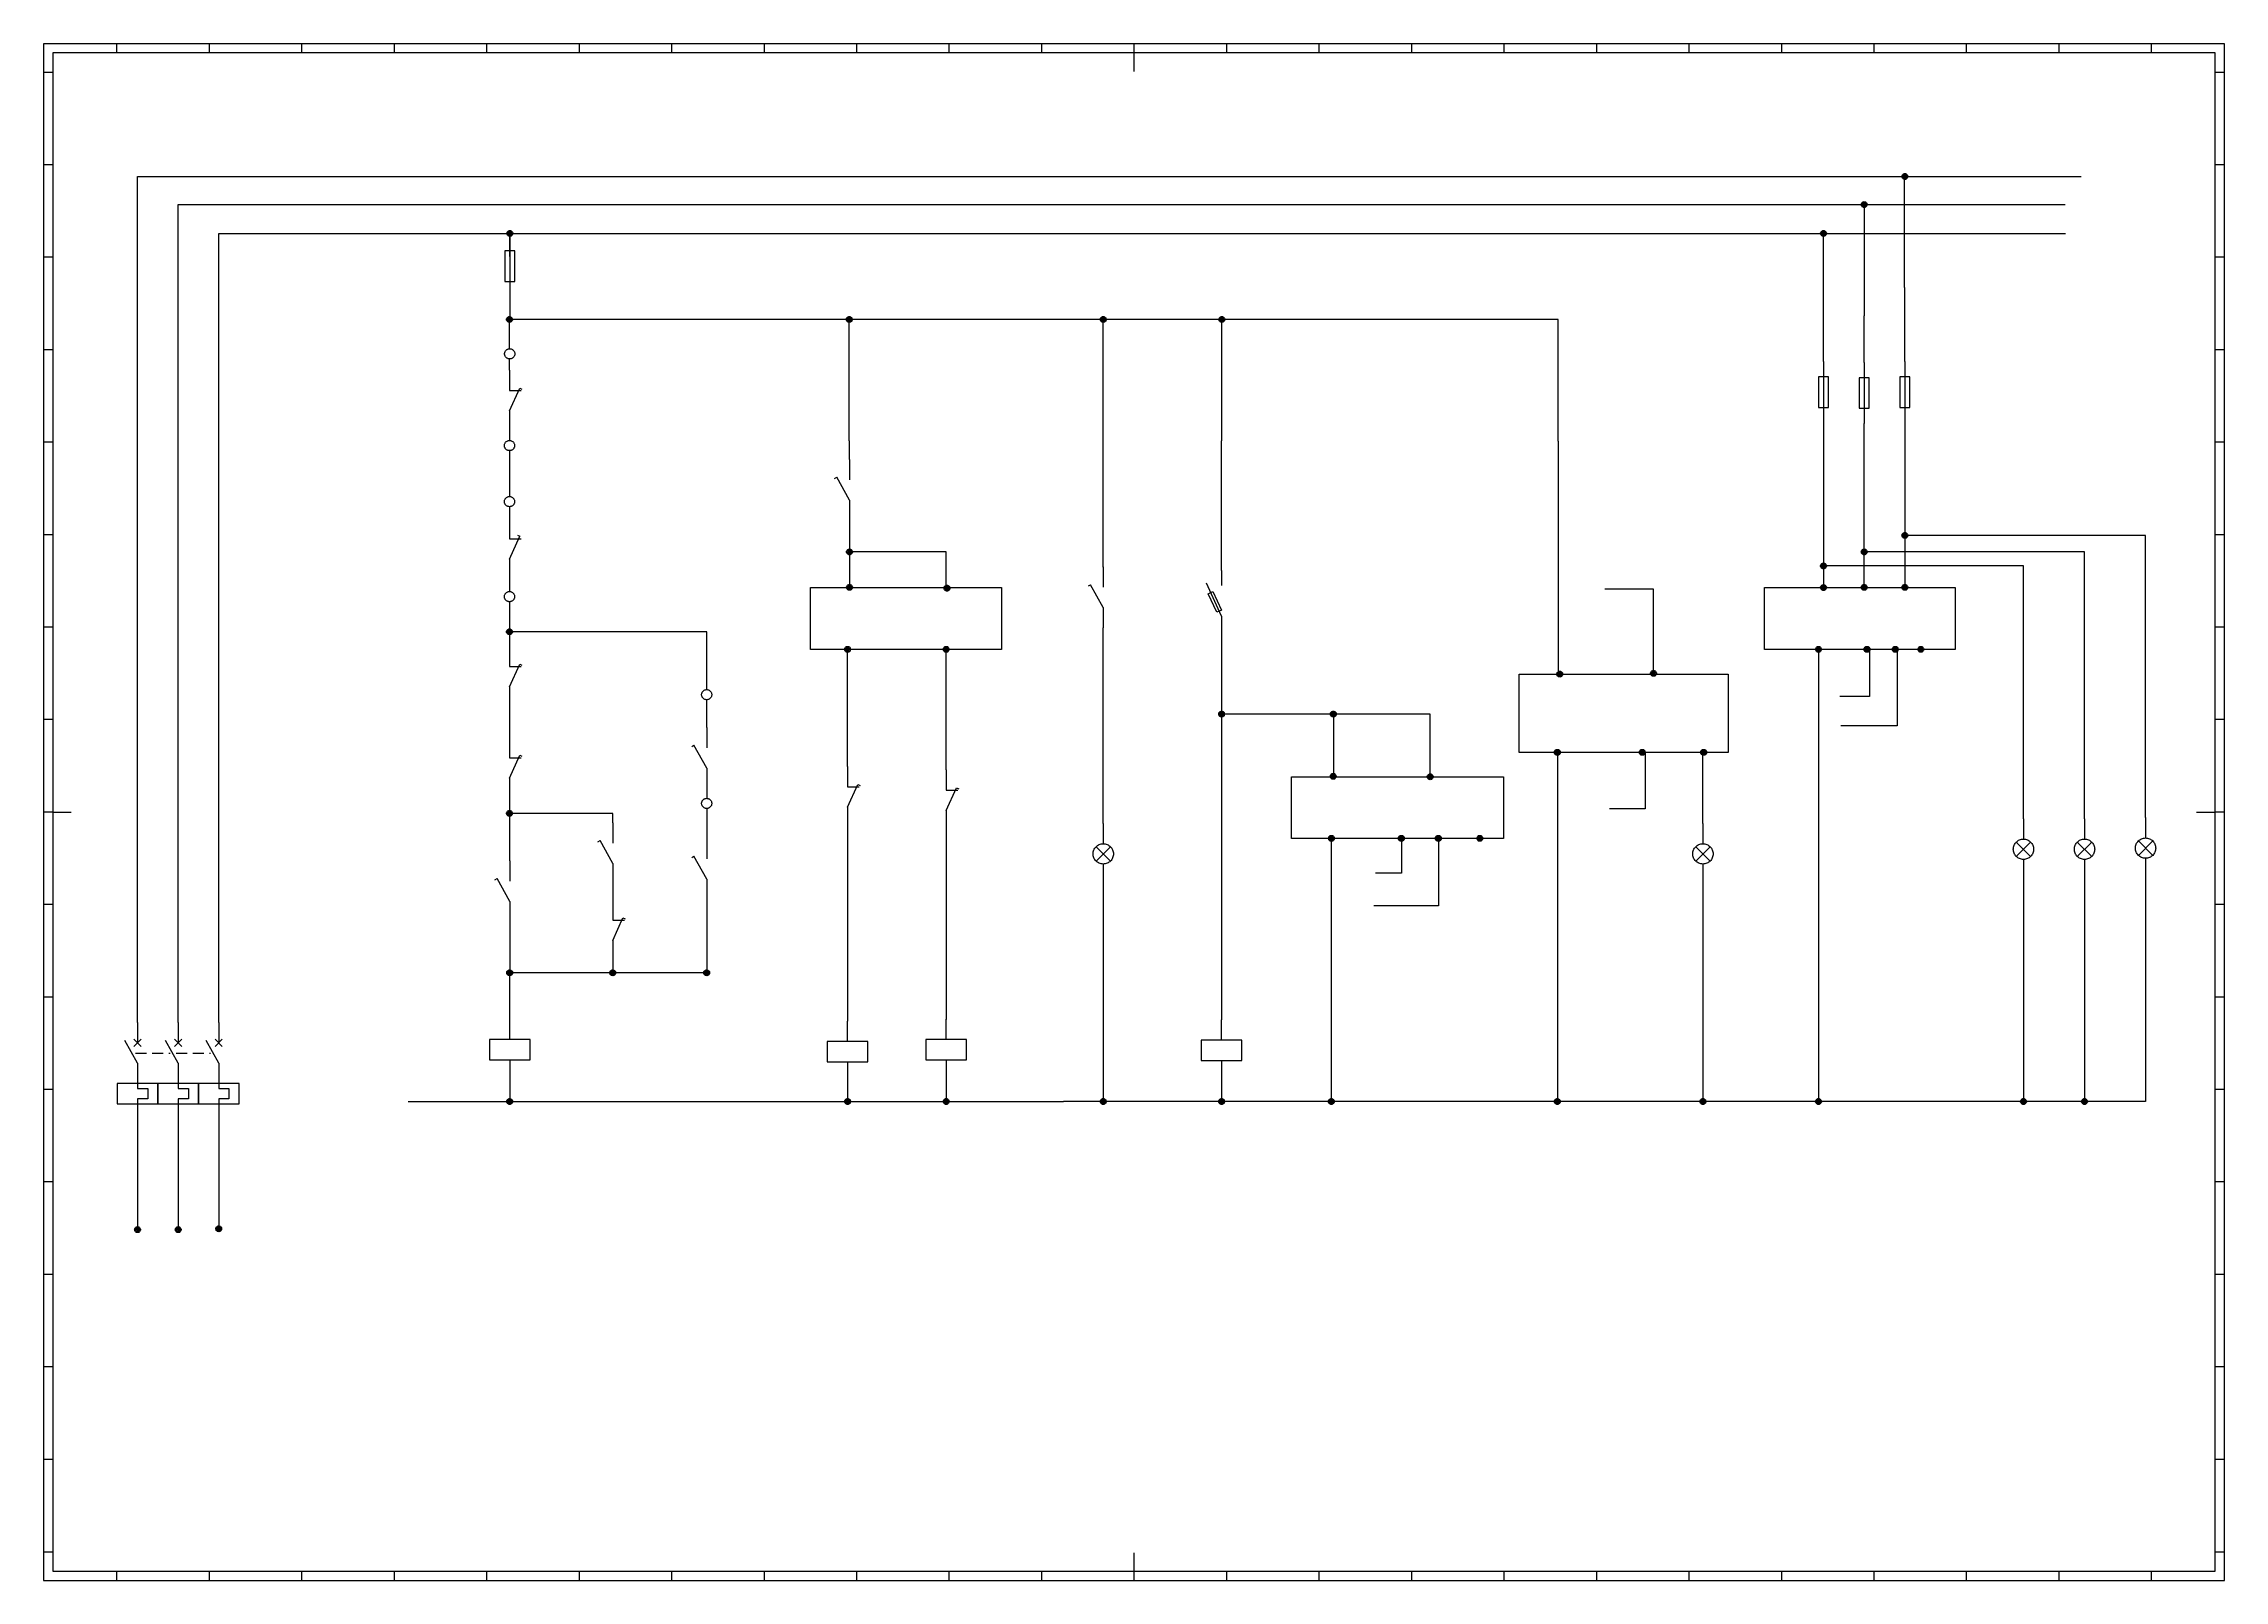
# Paper-space layout 'IEC A0 Title Block' of a CAD drawing. Header units: millimetres. Extents: x 5 to 1184, y 5 to 836.
# The model-space entities are those that its viewports show. They can reach past a viewport. Long polylines and large blocks are cut down to what shows.
import ezdxf
from ezdxf.enums import TextEntityAlignment as Align

# ---------------------------------------------------------------- set-up
doc = ezdxf.new("R2010")
doc.units = ezdxf.units.MM
doc.header["$LTSCALE"] = 12
doc.linetypes.add('DASHED', pattern=[0.75, 0.5, -0.25])
for name, color, linetype in [('035', 5, 'Continuous'), ('07', 7, 'Continuous'), ('DESC', 1, 'Continuous'), ('LINK', 9, 'DASHED'), ('MISC', 2, 'Continuous'), ('RED_2.5mm^2', 1, 'Continuous'), ('SYMS', 7, 'Continuous'), ('TAGS', 51, 'Continuous'), ('XREF', 7, 'Continuous')]:
    doc.layers.add(name, color=color, linetype=linetype)
doc.styles.add('ISO Proportional', font='isocp.shx')
doc.styles.add('WD_IEC', font='isocp2.shx', dxfattribs={"width": 0.9, "height": 4})

psp = doc.layouts.new('IEC A0 Title Block')

msp = doc.modelspace()

# ---------------------------------------------------------------- texts
at = {"layer": 'RED_2.5mm^2', "attachment_point": 1}
for s, width, heights, insert, char_height in [('\\W1;F3', 10.619, [0], (948.9, 632.2), 8.79), ('\\W1;F4', 10.619, [0], (972.7, 632.2), 8.79), ('\\W1;F5', 10.619, [0], (995.1, 631.6), 8.79), ('\\W1;T-Shiva', 34.081, [0], (380, 566.9), 8.791), ('\\W1;1.6', 20.851, [0], (851.3, 556.6), 6.59), ('\\W1;C.PH', 30.916, [0], (915.6, 560.5), 8.79), ('PH', 25.026, [0], (430.9, 542.4), 6.59), ('COM', 25.026, [0], (482.1, 543.1), 6.59), ('R', 22.054, [0], (964.8, 543), 7.69), ('S', 15.795, [0], (988.6, 543.5), 7.69), ('T', 16.497, [0], (1012, 542.4), 7.69), ('STAR', 25.622, [0], (431.5, 524.8), 6.59), ('DELTA', 28.601, [0], (485.1, 524.4), 6.59), ('N', 16.497, [0], (963.9, 524.9), 7.69), ('18', 10.777, [0], (984.7, 524.5), 6.59), ('15', 10.777, [0], (1003.2, 524.5), 6.59), ('16', 12.19, [0], (1018.2, 525), 6.59), ('\\W1;C.C', 36.638, [0], (779.4, 510.5), 8.79), ('PH', 17.058, [0], (817.9, 495.6), 7.69), ('15', 23.54, [0], (867, 497.3), 7.69), ('\\W1;1.6', 15.639, [0], (975.9, 500.6), 6.59), ('N', 18.764, [0], (814.4, 472.1), 7.69), ('18', 19.105, [0], (861.2, 472.1), 7.69), ('16', 18.082, [0], (894.2, 472.1), 7.69), ('\\W1;1.6', 17.811, [0], (978.3, 482.8), 6.59), ('T1', 26.589, [0], (666.8, 455.5), 7.69), ('\\W1;1.6', 20.851, [0], (851.3, 438.4), 6.59), ('\\W1;1.7', 11.894, [0], (724.8, 402.1), 6.59), ('\\W1;1.7', 15.293, [0], (725.2, 384.3), 6.59), ('\\W1;N', 39.249, [23.5], (190.7, 280.2), 8.79), ('R', 13.551, [0], (53.5, 190.9), 7.69), ('S', 12.508, [0], (74.6, 191.3), 7.69), ('T', 11.466, [0], (95.5, 190.7), 7.69)]:
    msp.add_mtext_dynamic_manual_height_columns(s, width=width, gutter_width=38.5, heights=heights, dxfattribs=dict(at, insert=insert, char_height=char_height))
at = {"layer": 'XREF', "insert": (248.2, 266.2), "char_height": 5.495, "attachment_point": 1, "style": 'WD_IEC'}
msp.add_mtext("\\W1;{\\Fmonotxt.shx|c0;\\H0.67x;  }{\\Facaderef.shx|c0;-O-} {\\Fmonotxt.shx|c0;\\H0.67x; } 01.7\\P{\\Fmonotxt.shx|c0;\\H0.67x;  }{\\Facaderef.shx|c0;-O-} {\\Fmonotxt.shx|c0;\\H0.67x; } 3\\P{\\Fmonotxt.shx|c0;\\H0.67x;  }{\\Facaderef.shx|c0;-O-} {\\Fmonotxt.shx|c0;\\H0.67x; } 5\\P{\\Fmonotxt.shx|c0;\\H0.67x;  }{\\Facaderef.shx|c0;-'-} {\\Fmonotxt.shx|c0;\\H0.67x; } 06.2", dxfattribs=at)

# ---------------------------------------------------------------- blocks, each defined once
blk = doc.blocks.new('IEC_border_a0')
at = {"layer": '035', "color": 0}
for p, q in [((0, 841), (0, 0)), ((1189, 841), (0, 841)), ((105, 841), (105, 836)), ((1189, 0), (1189, 841)), ((44.5, 836), (44.5, 831)), ((94.5, 836), (94.5, 831)), ((144.5, 836), (144.5, 831)), ((194.5, 836), (194.5, 831)), ((244.5, 836), (244.5, 831)), ((294.5, 836), (294.5, 831)), ((344.5, 836), (344.5, 831)), ((394.5, 836), (394.5, 831)), ((444.5, 836), (444.5, 831)), ((494.5, 836), (494.5, 831)), ((544.5, 836), (544.5, 831)), ((594.5, 836), (594.5, 831)), ((644.5, 836), (644.5, 831)), ((694.5, 836), (694.5, 831)), ((744.5, 836), (744.5, 831)), ((794.5, 836), (794.5, 831)), ((844.5, 836), (844.5, 831)), ((894.5, 836), (894.5, 831)), ((944.5, 836), (944.5, 831)), ((994.5, 836), (994.5, 831)), ((1044.5, 836), (1044.5, 831)), ((1094.5, 836), (1094.5, 831)), ((1144.5, 836), (1144.5, 831)), ((10, 820.5), (5, 820.5)), ((1184, 820.5), (1179, 820.5)), ((10, 770.5), (5, 770.5)), ((1184, 770.5), (1179, 770.5)), ((10, 720.5), (5, 720.5)), ((1184, 720.5), (1179, 720.5)), ((10, 670.5), (5, 670.5)), ((1184, 670.5), (1179, 670.5)), ((10, 620.5), (5, 620.5)), ((1184, 620.5), (1179, 620.5)), ((0, 594), (5, 594)), ((10, 570.5), (5, 570.5)), ((1184, 570.5), (1179, 570.5)), ((10, 520.5), (5, 520.5)), ((1184, 520.5), (1179, 520.5)), ((10, 470.5), (5, 470.5)), ((1184, 470.5), (1179, 470.5)), ((10, 420.5), (5, 420.5)), ((1184, 420.5), (1179, 420.5)), ((1184, 420.5), (1179, 420.5)), ((10, 370.5), (5, 370.5)), ((1184, 370.5), (1179, 370.5)), ((10, 320.5), (5, 320.5)), ((1184, 320.5), (1179, 320.5)), ((0, 297), (5, 297)), ((10, 270.5), (5, 270.5)), ((1184, 270.5), (1179, 270.5)), ((1184, 270.5), (1179, 270.5)), ((10, 220.5), (5, 220.5)), ((1184, 220.5), (1179, 220.5)), ((10, 170.5), (5, 170.5)), ((1184, 170.5), (1179, 170.5)), ((10, 120.5), (5, 120.5)), ((1184, 120.5), (1179, 120.5)), ((10, 70.5), (5, 70.5)), ((1184, 70.5), (1179, 70.5)), ((10, 20.4), (5.1, 20.4)), ((1184, 20.4), (1179, 20.4)), ((0, 0), (1189, 0)), ((44.5, 10), (44.5, 5)), ((94.5, 10), (94.5, 5)), ((144.5, 10), (144.5, 5)), ((194.5, 10), (194.5, 5)), ((210, 0), (210, 5)), ((244.5, 10), (244.5, 5)), ((294.5, 10), (294.5, 5)), ((344.5, 10), (344.5, 5)), ((394.5, 10), (394.5, 5)), ((400, 0), (400, 5)), ((444.5, 10), (444.5, 5)), ((494.5, 10), (494.5, 5)), ((544.5, 10), (544.5, 5)), ((590, 0), (590, 5)), ((594.5, 10), (594.5, 5)), ((644.5, 10), (644.5, 5)), ((694.5, 10), (694.5, 5)), ((744.5, 10), (744.5, 5)), ((744.5, 10), (744.5, 5)), ((794.5, 10), (794.5, 5)), ((794.5, 0), (794.5, 5)), ((844.5, 10), (844.5, 5)), ((894.5, 10), (894.5, 5)), ((944.5, 10), (944.5, 5)), ((994.5, 10), (994.5, 5)), ((999, 0), (999, 5)), ((1044.5, 10), (1044.5, 5)), ((1094.5, 10), (1094.5, 5)), ((1144.5, 10), (1144.5, 5))]:
    blk.add_line(p, q, dxfattribs=at)
blk.add_lwpolyline([(10, 10), (1179, 10), (1179, 831), (10, 831)], close=True, dxfattribs=at)
at = {"layer": '07', "color": 0}
for p, q in [((594.5, 831), (594.5, 821)), ((10, 420.5), (20, 420.5)), ((1169, 420.5), (1179, 420.5)), ((594.5, 20), (594.5, 10))]:
    blk.add_line(p, q, dxfattribs=at)
blk.add_lwpolyline([(5, 5), (1184, 5), (1184, 836), (5, 836)], close=True, dxfattribs=at)
at = {"layer": '035', "color": 0, "style": 'ISO Proportional'}
for s, p in [('1', (18.3, 831.5)), ('2', (68.2, 831.5)), ('3', (118.2, 831.5)), ('4', (167.9, 831.5)), ('5', (218.3, 831.5)), ('6', (268.2, 831.5)), ('7', (318.2, 831.5)), ('8', (368.4, 831.5)), ('9', (418.5, 831.5)), ('10', (467.7, 831.5)), ('11', (517.5, 831.5)), ('12', (567.5, 831.5)), ('13', (618.4, 831.5)), ('14', (668.5, 831.5)), ('15', (717.7, 831.5)), ('16', (767.5, 831.5)), ('17', (817.7, 831.5)), ('18', (867.5, 831.5)), ('19', (917.5, 831.5)), ('20', (968.4, 831.5)), ('21', (1018.5, 831.5)), ('22', (1067.7, 831.5)), ('23', (1117.5, 831.5)), ('24', (1167.5, 831.5)), ('A', (6, 793.8)), ('A', (1180, 793.8)), ('B', (6, 743.8)), ('B', (1180, 743.8)), ('C', (6, 693.8)), ('C', (1180, 693.8)), ('D', (6, 643.8)), ('D', (1180, 643.8)), ('E', (6, 593.8)), ('E', (1180, 593.8)), ('F', (6, 543.8)), ('F', (1180, 543.8)), ('G', (6, 493.8)), ('G', (1180, 493.8)), ('H', (6, 443.8)), ('H', (1180, 443.8)), ('J', (6, 393.8)), ('J', (1180, 393.8)), ('K', (6, 343.8)), ('K', (1180, 343.8)), ('L', (6, 293.7)), ('L', (1180, 293.7)), ('M', (6, 243.7)), ('M', (1180, 243.7)), ('N', (6, 193.7)), ('N', (1180, 193.7)), ('P', (6, 143.7)), ('P', (1180, 143.7)), ('Q', (6, 93.7)), ('Q', (1180, 93.7)), ('R', (6.1, 43.7)), ('R', (1180, 43.7)), ('1', (18.3, 5.5)), ('2', (68.2, 5.5)), ('3', (118.2, 5.5)), ('4', (167.9, 5.5)), ('5', (218.3, 5.5)), ('6', (268.2, 5.5)), ('7', (318.2, 5.5)), ('8', (368.4, 5.5)), ('9', (418.5, 5.5)), ('10', (467.7, 5.5)), ('11', (517.5, 5.5)), ('12', (567.5, 5.5)), ('13', (618.4, 5.5)), ('14', (668.5, 5.5)), ('15', (717.7, 5.5)), ('16', (767.5, 5.5)), ('17', (817.7, 5.5)), ('18', (867.5, 5.5)), ('19', (917.5, 5.5)), ('20', (968.4, 5.5)), ('21', (1018.5, 5.5)), ('22', (1067.7, 5.5)), ('23', (1117.5, 5.5)), ('24', (1167.5, 5.5))]:
    blk.add_text(s, height=3.5, dxfattribs=at).set_placement(p)
blk = doc.blocks.new('VCB11TH')
for p, q in [((0, 7.5), (0, 2.5)), ((0, -2.5), (-3.12, 3.12)), ((-0.88, 3.38), (0.88, 1.62)), ((-0.88, 1.62), (0.88, 3.38)), ((0, -2.5), (0, -8.75)), ((0, -8.75), (2.5, -8.75)), ((2.5, -8.75), (2.5, -11.25)), ((0, -11.25), (0, -12.5)), ((2.5, -11.25), (0, -11.25)), ((0, -12.5), (0, -17.5))]:
    blk.add_line(p, q)
blk.add_lwpolyline([(-5, -7.5), (-5, -12.5), (5, -12.5), (5, -7.5)], close=True)
at = {"style": 'WD_IEC'}
for tag, p in [('INST', (-8, 5.25)), ('TAG1', (-8, -1.75)), ('LOC', (-8, 1.75)), ('RATING1', (-8, -6.35)), ('DESC2', (-8, -17.85)), ('DESC1', (-8, -14.35)), ('DESC3', (-8, -21.35))]:
    blk.add_attdef(tag, text='', height=2.5, dxfattribs=at).set_placement(p, align=Align.RIGHT)
blk.add_attdef('TERM01', text='', height=2, rotation=90, dxfattribs=at).set_placement((-1, 7.5), align=Align.RIGHT)
at = {"style": 'WD_IEC', "flags": 1}
for tag, p, height in [('X2TERM01', (0, 7.5), 0.32), ('MFG', (2.75, 6.5), 1.5), ('CAT', (2.75, 4), 1.5), ('X4LINK', (-2, 0), 0.32), ('X1LINK', (-0.5, 0), 0.32), ('COMMON', (-3.75, -8.75), 1), ('ASSYCODE', (1, -14), 1), ('FAMILY', (1, -15.5), 1), ('CATDESC', (1, -17), 1), ('X8TERM02', (0, -17.5), 0.32)]:
    blk.add_attdef(tag, p, '', height=height, dxfattribs=at)
at = {"lineweight": 15, "style": 'WD_IEC'}
blk.add_attdef('XREF', text='', height=2.5, dxfattribs=at).set_placement((-8, -10.35), align=Align.RIGHT)
at = {"style": 'WD_IEC'}
blk.add_attdef('TERM02', (-1, -17.5), '', height=2, rotation=90, dxfattribs=at)
blk = doc.blocks.new('VCB21TH')
for p, q in [((0, 7.5), (0, 2.5)), ((0, -2.5), (-3.12, 3.12)), ((-0.88, 3.38), (0.88, 1.62)), ((-0.88, 1.62), (0.88, 3.38)), ((0, -2.5), (0, -8.75)), ((0, -8.75), (2.5, -8.75)), ((2.5, -8.75), (2.5, -11.25)), ((0, -11.25), (0, -12.5)), ((2.5, -11.25), (0, -11.25)), ((0, -12.5), (0, -17.5))]:
    blk.add_line(p, q)
blk.add_lwpolyline([(-5, -7.5), (-5, -12.5), (5, -12.5), (5, -7.5)], close=True)
at = {"style": 'WD_IEC'}
for tag, p in [('INST', (-8, 5.25)), ('TAG2', (-8, -1.75)), ('LOC', (-8, 1.75)), ('DESC2', (-8, -17.85)), ('DESC1', (-8, -14.35)), ('DESC3', (-8, -21.35))]:
    blk.add_attdef(tag, text='', height=2.5, dxfattribs=at).set_placement(p, align=Align.RIGHT)
blk.add_attdef('TERM01', text='', height=2, rotation=90, dxfattribs=at).set_placement((-1, 7.5), align=Align.RIGHT)
at = {"style": 'WD_IEC', "flags": 1}
for tag, p, height in [('X2TERM01', (0, 7.5), 0.32), ('X4LINK', (-2, 0), 0.32), ('X1LINK', (-0.5, 0), 0.32), ('CONTACT', (-5, -7.5), 1), ('FAMILY', (1, -15.5), 1), ('X8TERM02', (0, -17.5), 0.32)]:
    blk.add_attdef(tag, p, '', height=height, dxfattribs=at)
blk.add_attdef('RATING1', text='', height=2.5, dxfattribs=at).set_placement((-8, -6.35), align=Align.RIGHT)
at = {"lineweight": 15, "style": 'WD_IEC'}
blk.add_attdef('XREF', text='', height=2.5, dxfattribs=at).set_placement((-8, -10.35), align=Align.RIGHT)
at = {"style": 'WD_IEC'}
blk.add_attdef('TERM02', (-1, -17.5), '', height=2, rotation=90, dxfattribs=at)
blk = doc.blocks.new('WDDOT')
for radius in [0.72, 0.449, 0.223]:
    blk.add_circle((0, 0), radius)
blk = doc.blocks.new('VFU1')
blk.add_line((0, 7.5), (0, -7.5))
blk.add_lwpolyline([(-1.25, 3.75), (-1.25, -3.75), (1.25, -3.75), (1.25, 3.75)], close=True)
at = {"style": 'WD_IEC'}
for tag, p in [('INST', (-5.25, 7.75)), ('LOC', (-5.25, 4.25)), ('TAG1', (-5.25, 0.75)), ('RATING1', (-5.25, -3.75)), ('XREF', (-5.25, -7.75)), ('DESC1', (-5.25, -11.6)), ('DESC3', (-5.25, -18.6)), ('DESC2', (-5.25, -15.1))]:
    blk.add_attdef(tag, text='', height=2.5, dxfattribs=at).set_placement(p, align=Align.RIGHT)
blk.add_attdef('TERM01', text='', height=2, rotation=90, dxfattribs=at).set_placement((-1, 7.5), align=Align.RIGHT)
at = {"style": 'WD_IEC', "flags": 1}
for tag, p, height in [('X2TERM01', (0, 7.5), 0.32), ('MFG', (2.75, 6.5), 1.5), ('CAT', (2.75, 4), 1.5), ('X4LINK', (-1.25, 0), 0.32), ('X1LINK', (1.25, 0), 0.32), ('ASSYCODE', (2.25, -4), 1), ('FAMILY', (2.25, -5.5), 1), ('X8TERM02', (0, -7.5), 0.32), ('CATDESC', (2.25, -7), 1)]:
    blk.add_attdef(tag, p, '', height=height, dxfattribs=at)
at = {"style": 'WD_IEC'}
blk.add_attdef('TERM02', (-1, -7.5), '', height=2, rotation=90, dxfattribs=at)
blk = doc.blocks.new('VSS227F')
for p, q in [((0, 7.5), (0, 2.5)), ((0, -2.5), (2.5, 3.12)), ((0, 2.5), (2.87, 2.5)), ((2.5, 3.12), (3.07, 2.87)), ((0, -2.5), (0, -7.5))]:
    blk.add_line(p, q)
at = {"style": 'WD_IEC'}
for tag, p in [('INST', (-4.51, 9.4)), ('TAG2', (-4.51, 3.4)), ('LOC', (-4.51, 6.4)), ('DESC2', (-4.51, -12.72)), ('DESC1', (-4.51, -9.72)), ('DESC3', (-4.51, -15.72))]:
    blk.add_attdef(tag, text='', height=2.5, dxfattribs=at).set_placement(p, align=Align.RIGHT)
blk.add_attdef('TERM01', text='', height=2, rotation=90, dxfattribs=at).set_placement((-1, 7.5), align=Align.RIGHT)
at = {"style": 'WD_IEC', "flags": 1}
for tag, p, height in [('X2TERM01', (0, 7.5), 0.32), ('CONTACT', (0.75, 5.53), 1), ('X4LINK', (0, 0), 0.32), ('COMMON', (2, 4.28), 1), ('X1LINK', (2.18, 0), 0.32), ('ASSYCODE', (1, -3.5), 1), ('FAMILY', (1, -5), 1), ('X8TERM02', (0, -7.5), 0.32), ('CATDESC', (1, -6.5), 1)]:
    blk.add_attdef(tag, p, '', height=height, dxfattribs=at)
at = {"style": 'WD_IEC'}
blk.add_attdef('TERM02', (-1.1, -7.8), '', height=2, rotation=90, dxfattribs=at)
at = {"lineweight": 15, "style": 'WD_IEC'}
blk.add_attdef('STATE', (4.16, -2), '', height=2.5, dxfattribs=at)
blk.add_attdef('XREF', text='', height=2.5, dxfattribs=at).set_placement((-4.51, -6.72), align=Align.RIGHT)
blk = doc.blocks.new('VSS218F')
for p, q in [((0, 7.5), (0, 2.5)), ((-3.67, 2.82), (-3.12, 3.12)), ((0, -2.5), (-3.12, 3.12)), ((0, -2.5), (-3.12, 3.12)), ((0, -2.5), (0, -7.5))]:
    blk.add_line(p, q)
at = {"style": 'WD_IEC'}
for tag, p in [('INST', (-4.51, 9.4)), ('TAG2', (-4.51, 3.4)), ('LOC', (-4.51, 6.4)), ('DESC2', (-4.51, -12.72)), ('DESC1', (-4.51, -9.72)), ('DESC3', (-4.51, -15.72))]:
    blk.add_attdef(tag, text='', height=2.5, dxfattribs=at).set_placement(p, align=Align.RIGHT)
blk.add_attdef('TERM01', text='', height=2, rotation=90, dxfattribs=at).set_placement((-1, 7.5), align=Align.RIGHT)
at = {"style": 'WD_IEC', "flags": 1}
for tag, p, height in [('X2TERM01', (0, 7.5), 0.32), ('X4LINK', (-2.72, 0), 0.32), ('X1LINK', (-0.54, 0), 0.32), ('CONTACT', (0.75, 3.89), 1), ('COMMON', (2, 2.64), 1), ('ASSYCODE', (1, -3.5), 1), ('FAMILY', (1, -5), 1), ('X8TERM02', (0, -7.5), 0.32), ('CATDESC', (1, -6.5), 1)]:
    blk.add_attdef(tag, p, '', height=height, dxfattribs=at)
at = {"style": 'WD_IEC'}
blk.add_attdef('TERM02', (-1.1, -7.8), '', height=2, rotation=90, dxfattribs=at)
at = {"lineweight": 15, "style": 'WD_IEC'}
blk.add_attdef('STATE', (1, -2), '', height=2.5, dxfattribs=at)
blk.add_attdef('XREF', text='', height=2.5, dxfattribs=at).set_placement((-4.51, -6.72), align=Align.RIGHT)
blk = doc.blocks.new('VCR1')
for p, q in [((0, 2.5), (0, 7.5)), ((0, -2.5), (0, -7.5))]:
    blk.add_line(p, q)
blk.add_lwpolyline([(-5, 2.5), (-5, -2.5), (5, -2.5), (5, 2.5)], close=True)
at = {"style": 'WD_IEC'}
for tag, p in [('INST', (-5.25, 11.5)), ('TAG1', (-5.25, 4.5)), ('LOC', (-5.25, 8)), ('DESC1', (-5.25, -6.85)), ('DESC2', (-5.25, -10.35)), ('DESC3', (-5.25, -13.85))]:
    blk.add_attdef(tag, text='', height=2.5, dxfattribs=at).set_placement(p, align=Align.RIGHT)
blk.add_attdef('TERM01', text='', height=2, rotation=90, dxfattribs=at).set_placement((-1, 7.5), align=Align.RIGHT)
at = {"style": 'WD_IEC', "flags": 1}
for tag, p, height in [('X2TERM01', (0, 7.5), 0.32), ('X4LINK', (-5, 0), 0.32), ('X1LINK', (5, 0), 0.32), ('ASSYCODE', (1, -4), 1), ('FAMILY', (1, -5.5), 1), ('X8TERM02', (0, -7.5), 0.32), ('CATDESC', (1, -7), 1)]:
    blk.add_attdef(tag, p, '', height=height, dxfattribs=at)
at = {"style": 'WD_IEC', "flags": 9}
for tag, p in [('MFG', (-6, 1)), ('CAT', (-6, -1.5))]:
    blk.add_attdef(tag, text='', height=1.5, dxfattribs=at).set_placement(p, align=Align.RIGHT)
at = {"style": 'WD_IEC'}
blk.add_attdef('TERM02', (-1, -7.5), '', height=2, rotation=90, dxfattribs=at)
at = {"lineweight": 9, "style": 'WD_IEC'}
for tag, p in [('NO', (-5.5, -16.5)), ('NC', (-5.5, -20))]:
    blk.add_attdef(tag, text='', height=2.5, dxfattribs=at).set_placement(p, align=Align.TOP_RIGHT)
for tag, p in [('XREFNO', (-4, -16.5)), ('XREFNC', (-4, -20))]:
    blk.add_attdef(tag, text='', height=2.5, dxfattribs=at).set_placement(p, align=Align.TOP_LEFT)
blk = doc.blocks.new('VFU1FS')
for p, q in [((0, 7.5), (0, 3.75)), ((0, -3.75), (-3.75, 4.38)), ((0, -3.75), (0, -7.5))]:
    blk.add_line(p, q)
blk.add_lwpolyline([(-1.19, -2.76), (-3.3, 1.77), (-2.17, 2.3), (-0.06, -2.24)], close=True)
at = {"style": 'WD_IEC'}
for tag, p in [('INST', (-8, 10.25)), ('TAG1', (-8, 3.25)), ('LOC', (-8, 6.75)), ('RATING1', (-8, -1.35)), ('DESC1', (-8, -9.85)), ('DESC3', (-8, -16.85)), ('DESC2', (-8, -13.35))]:
    blk.add_attdef(tag, text='', height=2.5, dxfattribs=at).set_placement(p, align=Align.RIGHT)
blk.add_attdef('TERM01', text='', height=2, rotation=90, dxfattribs=at).set_placement((-1, 7.5), align=Align.RIGHT)
at = {"style": 'WD_IEC', "flags": 1}
for tag, p, height in [('X2TERM01', (0, 7.5), 0.32), ('MFG', (2.75, 6.5), 1.5), ('CAT', (2.75, 4), 1.5), ('X4LINK', (-2.48, 0), 0.32), ('X1LINK', (-1.1, 0), 0.32), ('ASSYCODE', (1, -4), 1), ('FAMILY', (1, -5.5), 1), ('X8TERM02', (0, -7.5), 0.32), ('CATDESC', (1, -7), 1)]:
    blk.add_attdef(tag, p, '', height=height, dxfattribs=at)
at = {"style": 'WD_IEC'}
blk.add_attdef('TERM02', (-1, -7.5), '', height=2, rotation=90, dxfattribs=at)
at = {"lineweight": 15, "style": 'WD_IEC'}
blk.add_attdef('XREF', text='', height=2.5, dxfattribs=at).set_placement((-8, -6), align=Align.RIGHT)
blk = doc.blocks.new('Timer')
at = {"layer": 'RED_2.5mm^2'}
blk.add_lwpolyline([(0, 0), (104.3, 0), (104.3, -30.3), (0, -30.3)], close=True, dxfattribs=at)
at = {"layer": 'SYMS', "xscale": 2, "yscale": 2, "zscale": 2}
for p in [(20.6, 0.2), (68.3, 0), (19.7, -30.3), (54.1, -30.3), (72.3, -30.3), (92.7, -30.3)]:
    blk.add_blockref('WDDOT', p, dxfattribs=at)
at = {"attachment_point": 1}
for s, width, insert, char_height in [('N', 10.639, (13.9, -21.1), 7), ('18', 13.266, (48.2, -19.1), 6), ('15', 12.609, (67.6, -20.2), 6), ('16', 13.66, (86.9, -19.6), 6)]:
    blk.add_mtext_dynamic_manual_height_columns(s, width=width, gutter_width=35, heights=[0], dxfattribs=dict(at, insert=insert, char_height=char_height))
at = {"layer": 'RED_2.5mm^2', "char_height": 6, "attachment_point": 1}
for s, width, insert in [('PH', 15.851, (12.1, -3.4)), ('Start', 14.379, (62.5, -4))]:
    blk.add_mtext_dynamic_manual_height_columns(s, width=width, gutter_width=35, heights=[0], dxfattribs=dict(at, insert=insert))
blk = doc.blocks.new('VFU2')
blk.add_line((0, 7.5), (0, -7.5))
blk.add_lwpolyline([(-1.25, 3.75), (-1.25, -3.75), (1.25, -3.75), (1.25, 3.75)], close=True)
at = {"style": 'WD_IEC'}
for tag, p in [('INST', (-5.25, 7.75)), ('LOC', (-5.25, 4.25)), ('TAG2', (-5.25, 0.75)), ('RATING1', (-5.25, -3.75)), ('XREF', (-5.25, -7.75)), ('DESC1', (-5.25, -11.6)), ('DESC3', (-5.25, -18.6)), ('DESC2', (-5.25, -15.1))]:
    blk.add_attdef(tag, text='', height=2.5, dxfattribs=at).set_placement(p, align=Align.RIGHT)
blk.add_attdef('TERM01', text='', height=2, rotation=90, dxfattribs=at).set_placement((-1, 7.5), align=Align.RIGHT)
at = {"style": 'WD_IEC', "flags": 1}
for tag, p, height in [('X2TERM01', (0, 7.5), 0.32), ('MFG', (2.75, 6.5), 1.5), ('CAT', (2.75, 4), 1.5), ('X4LINK', (-1.25, 0), 0.32), ('X1LINK', (1.25, 0), 0.32), ('ASSYCODE', (2.25, -4), 1), ('FAMILY', (2.25, -5.5), 1), ('X8TERM02', (0, -7.5), 0.32), ('CATDESC', (2.25, -7), 1)]:
    blk.add_attdef(tag, p, '', height=height, dxfattribs=at)
at = {"style": 'WD_IEC'}
blk.add_attdef('TERM02', (-1, -7.5), '', height=2, rotation=90, dxfattribs=at)
blk = doc.blocks.new('VLT1G')
for p, q in [((0, 7.5), (0, 2.5)), ((-1.77, -1.77), (1.77, 1.77)), ((1.77, -1.77), (-1.77, 1.77)), ((0, -2.5), (0, -7.5))]:
    blk.add_line(p, q)
blk.add_circle((0, 0), 2.5)
at = {"style": 'WD_IEC'}
for tag, p in [('INST', (-5.5, 10.25)), ('TAG1', (-5.5, 3.25)), ('LOC', (-5.5, 6.75)), ('DESC1', (-5.5, -6.35)), ('DESC2', (-5.5, -9.85)), ('DESC3', (-5.5, -13.35))]:
    blk.add_attdef(tag, text='', height=2.5, dxfattribs=at).set_placement(p, align=Align.RIGHT)
blk.add_attdef('TERM01', text='', height=2, rotation=90, dxfattribs=at).set_placement((-1, 7.5), align=Align.RIGHT)
at = {"style": 'WD_IEC', "flags": 1}
for tag, p, height in [('X2TERM01', (0, 7.5), 0.32), ('X4LINK', (-3, 0), 0.32), ('X1LINK', (3, 0), 0.32), ('ASSYCODE', (1, -4), 1), ('FAMILY', (1, -5.5), 1), ('X8TERM02', (0, -7.5), 0.32), ('CATDESC', (1, -7), 1)]:
    blk.add_attdef(tag, p, '', height=height, dxfattribs=at)
at = {"style": 'WD_IEC', "flags": 9}
for tag, p in [('MFG', (-6, -0.25)), ('CAT', (-6, -2.75))]:
    blk.add_attdef(tag, text='', height=1.5, dxfattribs=at).set_placement(p, align=Align.RIGHT)
at = {"style": 'WD_IEC'}
blk.add_attdef('TERM02', (-1, -7.5), '', height=2, rotation=90, dxfattribs=at)
at = {"lineweight": 13, "style": 'WD_IEC'}
blk.add_attdef('COLOR', text='', height=2.5, dxfattribs=at).set_placement((3.75, 0), align=Align.MIDDLE_LEFT)
at = {"lineweight": 15, "style": 'WD_IEC'}
for tag, p in [('XREF', (-5.5, -18)), ('WDTAGALT', (-5.5, -21))]:
    blk.add_attdef(tag, text='', height=2.5, dxfattribs=at).set_placement(p, align=Align.RIGHT)
blk = doc.blocks.new('VLT1R')
for p, q in [((0, 7.5), (0, 2.5)), ((-1.77, -1.77), (1.77, 1.77)), ((1.77, -1.77), (-1.77, 1.77)), ((0, -2.5), (0, -7.5))]:
    blk.add_line(p, q)
blk.add_circle((0, 0), 2.5)
at = {"style": 'WD_IEC'}
for tag, p in [('INST', (-5.5, 10.25)), ('TAG1', (-5.5, 3.25)), ('LOC', (-5.5, 6.75)), ('DESC1', (-5.5, -6.35)), ('DESC2', (-5.5, -9.85)), ('DESC3', (-5.5, -13.35))]:
    blk.add_attdef(tag, text='', height=2.5, dxfattribs=at).set_placement(p, align=Align.RIGHT)
blk.add_attdef('TERM01', text='', height=2, rotation=90, dxfattribs=at).set_placement((-1, 7.5), align=Align.RIGHT)
at = {"style": 'WD_IEC', "flags": 1}
for tag, p, height in [('X2TERM01', (0, 7.5), 0.32), ('X4LINK', (-3, 0), 0.32), ('X1LINK', (3, 0), 0.32), ('ASSYCODE', (1, -4), 1), ('FAMILY', (1, -5.5), 1), ('X8TERM02', (0, -7.5), 0.32), ('CATDESC', (1, -7), 1)]:
    blk.add_attdef(tag, p, '', height=height, dxfattribs=at)
at = {"style": 'WD_IEC', "flags": 9}
for tag, p in [('MFG', (-6, -0.25)), ('CAT', (-6, -2.75))]:
    blk.add_attdef(tag, text='', height=1.5, dxfattribs=at).set_placement(p, align=Align.RIGHT)
at = {"style": 'WD_IEC'}
blk.add_attdef('TERM02', (-1, -7.5), '', height=2, rotation=90, dxfattribs=at)
at = {"lineweight": 13, "style": 'WD_IEC'}
blk.add_attdef('COLOR', text='', height=2.5, dxfattribs=at).set_placement((3.75, 0), align=Align.MIDDLE_LEFT)
at = {"lineweight": 15, "style": 'WD_IEC'}
for tag, p in [('XREF', (-5.5, -18)), ('WDTAGALT', (-5.5, -22))]:
    blk.add_attdef(tag, text='', height=2.5, dxfattribs=at).set_placement(p, align=Align.RIGHT)
blk = doc.blocks.new('VT0_02')
blk.add_circle((0, 0), 1.25)
at = {"style": 'WD_IEC'}
blk.add_attdef('TAG1', text='', height=2.5, dxfattribs=at).set_placement((-0.5, 1.75), align=Align.RIGHT)
at = {"style": 'WD_IEC', "flags": 1}
for tag, p in [('X4TERM01', (-1.25, 0)), ('X2TERM01', (0, 1.25)), ('X1TERM01', (1.25, 0)), ('X8TERM01', (0, -1.25))]:
    blk.add_attdef(tag, p, '', height=0.32, dxfattribs=at)
blk = doc.blocks.new('VSS228F')
for p, q in [((0, 7.5), (0, 2.5)), ((0, -2.5), (2.5, 3.12)), ((0, 2.5), (2.87, 2.5)), ((1.93, 3.38), (2.5, 3.12)), ((0, -2.5), (0, -7.5))]:
    blk.add_line(p, q)
at = {"style": 'WD_IEC'}
for tag, p in [('INST', (-4.51, 9.4)), ('TAG2', (-4.51, 3.4)), ('LOC', (-4.51, 6.4)), ('DESC2', (-4.51, -12.72)), ('DESC1', (-4.51, -9.72)), ('DESC3', (-4.51, -15.72))]:
    blk.add_attdef(tag, text='', height=2.5, dxfattribs=at).set_placement(p, align=Align.RIGHT)
blk.add_attdef('TERM01', text='', height=2, rotation=90, dxfattribs=at).set_placement((-1, 7.5), align=Align.RIGHT)
at = {"style": 'WD_IEC', "flags": 1}
for tag, p, height in [('X2TERM01', (0, 7.5), 0.32), ('CONTACT', (0.75, 5.53), 1), ('X4LINK', (0, 0), 0.32), ('COMMON', (2, 4.28), 1), ('X1LINK', (2.18, 0), 0.32), ('ASSYCODE', (1, -3.5), 1), ('FAMILY', (1, -5), 1), ('X8TERM02', (0, -7.5), 0.32), ('CATDESC', (1, -6.5), 1)]:
    blk.add_attdef(tag, p, '', height=height, dxfattribs=at)
at = {"style": 'WD_IEC'}
blk.add_attdef('TERM02', (-1.1, -7.8), '', height=2, rotation=90, dxfattribs=at)
at = {"lineweight": 15, "style": 'WD_IEC'}
blk.add_attdef('STATE', (4.16, -2), '', height=2.5, dxfattribs=at)
blk.add_attdef('XREF', text='', height=2.5, dxfattribs=at).set_placement((-4.51, -6.72), align=Align.RIGHT)

# ---------------------------------------------------------------- linework, layer by layer
at = {"layer": 'LINK'}
for points in [[(54.7, 295.1), (73.4, 295.1)], [(76.7, 295.1), (95.3, 295.1)]]:
    msp.add_lwpolyline(points, dxfattribs=at)
at = {"layer": 'RED_2.5mm^2'}
for p, q in [((55.8, 311.6), (55.8, 769.1)), ((55.8, 769.1), (1106.6, 769.1)), ((1011.1, 709), (1011.1, 768.7)), ((989.4, 693.7), (989.4, 754.8)), ((77.8, 311.6), (77.8, 753.9)), ((77.8, 753.9), (1097.9, 753.9)), ((99.7, 311.6), (99.7, 738.3)), ((99.7, 738.3), (1098.2, 738.3)), ((257.1, 725.9), (257.1, 738.3)), ((967.3, 669), (967.3, 738.3)), ((1011.3, 669), (1011.3, 709)), ((257.1, 704.1), (257.1, 691.8)), ((256.9, 676), (256.9, 691.8)), ((823.9, 691.8), (257.1, 691.8)), ((440.6, 626.2), (440.6, 691.8)), ((577.9, 557.9), (577.9, 691.8)), ((642, 626.2), (642, 691.8)), ((823.9, 626), (823.9, 691.8)), ((989.3, 668.5), (989.3, 693.7)), ((256.9, 664.3), (256.9, 670.5)), ((256.9, 631.4), (256.9, 626.4)), ((440.7, 616), (440.7, 626.2)), ((641.9, 556.1), (641.9, 626.2)), ((823.8, 626), (823.8, 499.7)), ((967.3, 636), (967.3, 546.9)), ((989.3, 546.9), (989.3, 635.5)), ((1011.3, 636), (1011.3, 546.4)), ((256.9, 620.9), (256.9, 596)), ((256.9, 590.5), (256.9, 584.2)), ((440.7, 583.1), (440.7, 546.9)), ((493, 566.1), (440.7, 566.1)), ((493, 546.2), (493, 566.1)), ((1108.4, 566.1), (989.3, 566.1)), ((1141.4, 575), (1011.3, 575)), ((1108.4, 421.8), (1108.4, 566.1)), ((1141.4, 422.4), (1141.4, 575)), ((1075.4, 558.5), (967.3, 558.5)), ((1075.4, 421.8), (1075.4, 558.5)), ((256.9, 551.2), (256.9, 544.6)), ((875.4, 546), (849, 546)), ((875.4, 500), (875.4, 546)), ((256.9, 539.1), (256.9, 515.1)), ((363.5, 522.9), (256.9, 522.9)), ((363.5, 491.6), (363.5, 522.9)), ((577.9, 419.3), (577.9, 525)), ((641.9, 523.1), (641.9, 313)), ((439.7, 450), (439.7, 513.4)), ((493, 448.2), (493, 513.2)), ((964.6, 513.4), (964.6, 268.9)), ((992.1, 512.5), (992.1, 487.9)), ((1007.1, 514.6), (1007.1, 472.1)), ((363.5, 471.2), (363.5, 486.1)), ((992.1, 487.9), (976.1, 487.9)), ((256.9, 482.1), (256.9, 465.7)), ((702.3, 478.4), (641.9, 478.4)), ((754.7, 478.4), (702.3, 478.4)), ((702.3, 478.4), (702.3, 445.4)), ((754.7, 446.1), (754.7, 478.4)), ((1007.1, 472.1), (976.6, 472.1)), ((823.4, 456.2), (823.4, 268.9)), ((870.9, 457.7), (870.9, 427.2)), ((902.1, 419.3), (902.1, 458.3)), ((902.1, 458.3), (903.3, 458.3)), ((363.5, 438.3), (363.5, 432.9)), ((256.9, 432.8), (256.9, 399.1)), ((312.7, 424.7), (256.9, 424.7)), ((312.7, 419.5), (312.7, 424.7)), ((363.5, 427.4), (363.5, 411.2)), ((870.9, 427.2), (851.6, 427.2)), ((439.7, 417), (439.7, 312.4)), ((493, 415.2), (493, 313.3)), ((701.2, 409.6), (701.2, 268.9)), ((739.1, 410.2), (739.1, 392.3)), ((759.1, 412.2), (759.1, 374.7)), ((739.1, 392.3), (725, 392.3)), ((1141.4, 389.4), (1141.4, 268.9)), ((312.7, 386.6), (312.7, 377.9)), ((363.5, 378.2), (363.5, 338.5)), ((577.9, 386.3), (577.9, 268.9)), ((902.1, 386.3), (902.1, 268.9)), ((1075.4, 388.8), (1075.4, 268.9)), ((1108.4, 388.8), (1108.4, 268.9)), ((257, 366.2), (257, 338.5)), ((759.1, 374.7), (724.2, 374.7)), ((312.7, 345), (312.7, 338.5)), ((312.7, 338.5), (257, 338.5)), ((257, 313.5), (257, 338.5)), ((362.3, 338.5), (312.7, 338.5)), ((363.5, 338.5), (362.3, 338.5)), ((257, 280.5), (257, 268.9)), ((439.7, 279.4), (439.7, 268.9)), ((493, 280.4), (493, 268.9)), ((641.9, 280), (641.9, 268.9)), ((202.1, 268.9), (556.4, 268.9)), ((641.9, 268.9), (556.4, 268.9)), ((701.2, 268.9), (641.9, 268.9)), ((804.3, 268.9), (701.2, 268.9)), ((964.6, 268.9), (804.3, 268.9)), ((1075.4, 268.9), (964.6, 268.9)), ((1108.4, 268.9), (1075.4, 268.9)), ((1141.4, 268.9), (1108.4, 268.9)), ((55.8, 256.7), (55.8, 200.1)), ((77.8, 256.7), (77.8, 199.6)), ((99.7, 256.7), (99.7, 200.1))]:
    msp.add_line(p, q, dxfattribs=at)
for points in [[(419.7, 546.9), (522.8, 546.9), (522.8, 513.4), (419.7, 513.4)], [(935.4, 546.9), (1038.5, 546.9), (1038.5, 513.4), (935.4, 513.4)], [(802.8, 500), (915.7, 500), (915.7, 457.7), (802.8, 457.7)]]:
    msp.add_lwpolyline(points, close=True, dxfattribs=at)

# ---------------------------------------------------------------- block references
msp.add_blockref('IEC_border_a0', (0, 4.9))
at = {"layer": 'RED_2.5mm^2', "xscale": 1.09892583556838, "yscale": 1.09892583556838, "zscale": 1.09892583556838}
msp.add_blockref('Timer', (679.6, 444.5), dxfattribs=at)
at = {"layer": 'SYMS', "xscale": 2.19785167113676, "yscale": 2.19785167113676, "zscale": 2.19785167113676}
for name, p in [('WDDOT', (1011.3, 769.1)), ('WDDOT', (989.3, 753.9)), ('WDDOT', (257.1, 738.3)), ('WDDOT', (967.3, 738.3)), ('WDDOT', (256.9, 691.8)), ('WDDOT', (440.6, 691.8)), ('WDDOT', (577.9, 691.8)), ('WDDOT', (642, 691.8)), ('VFU1', (967.3, 652.5)), ('VFU2', (989.3, 652)), ('VFU2', (1011.3, 652.5)), ('WDDOT', (440.7, 566.1)), ('WDDOT', (989.3, 566.1)), ('WDDOT', (1011.3, 575)), ('WDDOT', (967.3, 558.5)), ('WDDOT', (440.7, 546.9)), ('WDDOT', (493.4, 546.5)), ('WDDOT', (967.3, 546.8)), ('WDDOT', (989.3, 546.9)), ('WDDOT', (1011.3, 546.9)), ('WDDOT', (256.9, 522.9)), ('WDDOT', (439.7, 513.4)), ('WDDOT', (493, 513.4)), ('WDDOT', (964.6, 513.4)), ('WDDOT', (990.8, 513.4)), ('WDDOT', (1006.1, 513.4)), ('WDDOT', (1019.9, 513.4)), ('WDDOT', (824.7, 500)), ('WDDOT', (875.4, 500.4)), ('WDDOT', (641.9, 478.4)), ('WDDOT', (702.3, 478.4)), ('WDDOT', (823.4, 457.7)), ('WDDOT', (869.3, 457.7)), ('WDDOT', (902.5, 457.7)), ('WDDOT', (256.9, 424.7)), ('WDDOT', (257, 338.5)), ('WDDOT', (312.7, 338.5)), ('WDDOT', (363.5, 338.5)), ('VCB21TH', (77.8, 295.1)), ('VCB21TH', (99.7, 295.1)), ('WDDOT', (257, 268.9)), ('WDDOT', (439.7, 268.9)), ('WDDOT', (493, 268.9)), ('WDDOT', (577.9, 268.9)), ('WDDOT', (641.9, 268.9)), ('WDDOT', (701.2, 268.9)), ('WDDOT', (823.4, 268.9)), ('WDDOT', (902.1, 268.9)), ('WDDOT', (964.6, 268.9)), ('WDDOT', (1075.4, 268.9)), ('WDDOT', (1108.4, 268.9)), ('WDDOT', (55.8, 199.6)), ('WDDOT', (77.8, 199.6)), ('WDDOT', (99.7, 200.1))]:
    msp.add_blockref(name, p, dxfattribs=at)
at = {"layer": 'SYMS'}
ref = msp.add_blockref('VFU1', (257.1, 720.6), dxfattribs=dict(at, xscale=2.19785167113676, yscale=2.19785167113676, zscale=2.19785167113676))
ref.add_attrib('DESC3', '6A', dxfattribs={"layer": 'DESC', "height": 5.49, "style": 'WD_IEC'}).set_placement((246, 713.4), align=Align.RIGHT)
ref.add_attrib('TAG1', 'F1', dxfattribs={"layer": 'TAGS', "height": 8.79, "style": 'WD_IEC'}).set_placement((245.6, 722.2), align=Align.RIGHT)
ref = msp.add_blockref('VT0_02', (257, 673.2), dxfattribs=dict(at, xscale=2.19785167113676, yscale=2.19785167113676, zscale=2.19785167113676))
ref.add_attrib('TAG1', '15', dxfattribs={"layer": 'TAGS', "height": 5.49, "style": 'WD_IEC'}).set_placement((250.7, 671.9), align=Align.RIGHT)
ref = msp.add_blockref('VSS227F', (256.9, 647.8), dxfattribs=dict(at, xscale=2.19785167113676, yscale=2.19785167113676, zscale=2.19785167113676))
ref.add_attrib('TAG2', 'C.PH', dxfattribs={"layer": 'TAGS', "height": 8.79, "style": 'WD_IEC'}).set_placement((247, 643.3), align=Align.RIGHT)
ref = msp.add_blockref('VT0_02', (256.9, 623.6), dxfattribs=dict(at, xscale=2.19785167113676, yscale=2.19785167113676, zscale=2.19785167113676))
ref.add_attrib('TAG1', '18', dxfattribs={"layer": 'TAGS', "height": 5.49, "style": 'WD_IEC'}).set_placement((252.5, 627.5), align=Align.RIGHT)
ref = msp.add_blockref('VSS218F', (440.7, 599.6), dxfattribs=dict(at, xscale=2.19785167113676, yscale=2.19785167113676, zscale=2.19785167113676))
ref.add_attrib('TAG2', 'K1', dxfattribs={"layer": 'TAGS', "height": 8.79, "style": 'WD_IEC'}).set_placement((430.8, 607), align=Align.RIGHT)
ref = msp.add_blockref('VT0_02', (256.9, 593.3), dxfattribs=dict(at, xscale=2.19785167113676, yscale=2.19785167113676, zscale=2.19785167113676))
ref.add_attrib('TAG1', '15', dxfattribs={"layer": 'TAGS', "height": 5.49, "style": 'WD_IEC'}).set_placement((249.2, 588.7), align=Align.RIGHT)
ref = msp.add_blockref('VSS228F', (256.9, 567.7), dxfattribs=dict(at, xscale=2.19785167113676, yscale=2.19785167113676, zscale=2.19785167113676))
ref.add_attrib('TAG2', 'C.C', dxfattribs={"layer": 'TAGS', "height": 8.79, "style": 'WD_IEC'}).set_placement((247, 575.2), align=Align.RIGHT)
ref = msp.add_blockref('VSS218F', (577.9, 541.5), dxfattribs=dict(at, xscale=2.19785167113676, yscale=2.19785167113676, zscale=2.19785167113676))
ref.add_attrib('TAG2', 'K2', dxfattribs={"layer": 'TAGS', "height": 5.49, "style": 'WD_IEC'}).set_placement((568, 548.9), align=Align.RIGHT)
ref = msp.add_blockref('VFU1FS', (641.9, 539.6), dxfattribs=dict(at, xscale=2.19785167113676, yscale=2.19785167113676, zscale=2.19785167113676))
ref.add_attrib('DESC2', '6A', dxfattribs={"layer": 'DESC', "height": 5.49, "style": 'WD_IEC'}).set_placement((624.3, 533.8), align=Align.RIGHT)
ref.add_attrib('TAG1', 'F2', dxfattribs={"layer": 'TAGS', "height": 8.79, "style": 'WD_IEC'}).set_placement((624.3, 546.8), align=Align.RIGHT)
ref = msp.add_blockref('VT0_02', (256.9, 541.9), dxfattribs=dict(at, xscale=2.19785167113676, yscale=2.19785167113676, zscale=2.19785167113676))
ref.add_attrib('TAG1', '18', dxfattribs={"layer": 'TAGS', "height": 5.49, "style": 'WD_IEC'}).set_placement((250.3, 538.6), align=Align.RIGHT)
ref = msp.add_blockref('VSS227F', (256.9, 498.6), dxfattribs=dict(at, xscale=2.19785167113676, yscale=2.19785167113676, zscale=2.19785167113676))
ref.add_attrib('TAG2', 'R1', dxfattribs={"layer": 'TAGS', "height": 8.79, "style": 'WD_IEC'}).set_placement((247, 506.1), align=Align.RIGHT)
ref = msp.add_blockref('VT0_02', (363.5, 488.9), dxfattribs=dict(at, xscale=2.19785167113676, yscale=2.19785167113676, zscale=2.19785167113676))
ref.add_attrib('TAG1', '15', dxfattribs={"layer": 'TAGS', "height": 5.49, "style": 'WD_IEC'}).set_placement((357.3, 492.7), align=Align.RIGHT)
ref = msp.add_blockref('VSS227F', (256.9, 449.3), dxfattribs=dict(at, xscale=2.19785167113676, yscale=2.19785167113676, zscale=2.19785167113676))
ref.add_attrib('TAG2', 'STOP', dxfattribs={"layer": 'TAGS', "height": 8.79, "style": 'WD_IEC'}).set_placement((247, 456.7), align=Align.RIGHT)
ref = msp.add_blockref('VSS218F', (363.5, 454.7), dxfattribs=dict(at, xscale=2.19785167113676, yscale=2.19785167113676, zscale=2.19785167113676))
ref.add_attrib('TAG2', 'T1', dxfattribs={"layer": 'TAGS', "height": 8.79, "style": 'WD_IEC'}).set_placement((353.6, 462.2), align=Align.RIGHT)
ref = msp.add_blockref('VSS227F', (493, 431.7), dxfattribs=dict(at, xscale=2.19785167113676, yscale=2.19785167113676, zscale=2.19785167113676))
ref.add_attrib('TAG2', 'K3 (Star)', dxfattribs={"layer": 'TAGS', "height": 8.79, "style": 'WD_IEC'}).set_placement((491.3, 452.9), align=Align.RIGHT)
ref = msp.add_blockref('VSS227F', (439.7, 433.5), dxfattribs=dict(at, xscale=2.19785167113676, yscale=2.19785167113676, zscale=2.19785167113676))
ref.add_attrib('TAG2', 'K2  (Delta)', dxfattribs={"layer": 'TAGS', "height": 8.791, "style": 'WD_IEC'}).set_placement((436, 441), align=Align.RIGHT)
ref = msp.add_blockref('VT0_02', (363.5, 430.1), dxfattribs=dict(at, xscale=2.19785167113676, yscale=2.19785167113676, zscale=2.19785167113676))
ref.add_attrib('TAG1', '18', dxfattribs={"layer": 'TAGS', "height": 5.49, "style": 'WD_IEC'}).set_placement((357.1, 434), align=Align.RIGHT)
ref = msp.add_blockref('VSS218F', (312.7, 403.1), dxfattribs=dict(at, xscale=2.19785167113676, yscale=2.19785167113676, zscale=2.19785167113676))
ref.add_attrib('TAG2', 'K1', dxfattribs={"layer": 'TAGS', "height": 8.79, "style": 'WD_IEC'}).set_placement((302.8, 410.5), align=Align.RIGHT)
ref = msp.add_blockref('VLT1G', (577.9, 402.8), dxfattribs=dict(at, xscale=2.19785167113676, yscale=2.19785167113676, zscale=2.19785167113676))
ref.add_attrib('COLOR', 'GN', dxfattribs={"layer": 'MISC', "lineweight": 13, "height": 5.49, "style": 'WD_IEC'}).set_placement((586.1, 402.8), align=Align.MIDDLE_LEFT)
ref.add_attrib('TAG1', 'RUN', dxfattribs={"layer": 'TAGS', "height": 5.49, "style": 'WD_IEC'}).set_placement((565.8, 409.9), align=Align.RIGHT)
ref = msp.add_blockref('VLT1R', (902.1, 402.8), dxfattribs=dict(at, xscale=2.19785167113676, yscale=2.19785167113676, zscale=2.19785167113676))
ref.add_attrib('COLOR', 'Overload', dxfattribs={"layer": 'MISC', "lineweight": 13, "height": 8.79, "style": 'WD_IEC'}).set_placement((910.3, 402.8), align=Align.MIDDLE_LEFT)
ref.add_attrib('TAG1', 'LED', dxfattribs={"layer": 'TAGS', "height": 8.79, "style": 'WD_IEC'}).set_placement((890, 409.9), align=Align.RIGHT)
ref = msp.add_blockref('VLT1G', (1075.4, 405.3), dxfattribs=dict(at, xscale=2.19785167113676, yscale=2.19785167113676, zscale=2.19785167113676))
ref.add_attrib('TAG1', 'LED', dxfattribs={"layer": 'TAGS', "height": 8.79, "style": 'WD_IEC'}).set_placement((1063.3, 412.4), align=Align.RIGHT)
ref = msp.add_blockref('VLT1G', (1108.4, 405.3), dxfattribs=dict(at, xscale=2.19785167113676, yscale=2.19785167113676, zscale=2.19785167113676))
ref.add_attrib('TAG1', 'LED', dxfattribs={"layer": 'TAGS', "height": 7.69, "style": 'WD_IEC'}).set_placement((1096.3, 412.4), align=Align.RIGHT)
ref = msp.add_blockref('VLT1G', (1141.4, 405.9), dxfattribs=dict(at, xscale=2.19785167113676, yscale=2.19785167113676, zscale=2.19785167113676))
ref.add_attrib('TAG1', 'LED', dxfattribs={"layer": 'TAGS', "height": 7.69, "style": 'WD_IEC'}).set_placement((1129.3, 413.1), align=Align.RIGHT)
ref = msp.add_blockref('VSS218F', (363.5, 394.7), dxfattribs=dict(at, xscale=2.19785167113676, yscale=2.19785167113676, zscale=2.19785167113676))
ref.add_attrib('TAG2', 'R1', dxfattribs={"layer": 'TAGS', "height": 8.79, "style": 'WD_IEC'}).set_placement((353.6, 402.2), align=Align.RIGHT)
ref = msp.add_blockref('VSS218F', (257, 382.6), dxfattribs=dict(at, xscale=2.19785167113676, yscale=2.19785167113676, zscale=2.19785167113676))
ref.add_attrib('TAG2', 'START', dxfattribs={"layer": 'TAGS', "height": 8.79, "style": 'WD_IEC'}).set_placement((247.1, 390.1), align=Align.RIGHT)
ref = msp.add_blockref('VSS227F', (312.7, 361.4), dxfattribs=dict(at, xscale=2.19785167113676, yscale=2.19785167113676, zscale=2.19785167113676))
ref.add_attrib('TAG2', 'R1', dxfattribs={"layer": 'TAGS', "height": 8.79, "style": 'WD_IEC'}).set_placement((302.8, 368.9), align=Align.RIGHT)
ref = msp.add_blockref('VCB11TH', (55.8, 295.1), dxfattribs=dict(at, xscale=2.19785167113676, yscale=2.19785167113676, zscale=2.19785167113676))
ref.add_attrib('TAG1', 'MCCB', dxfattribs={"layer": 'TAGS', "height": 5.49, "style": 'WD_IEC'}).set_placement((38.2, 291.3), align=Align.RIGHT)
ref = msp.add_blockref('VCR1', (257, 297), dxfattribs=dict(at, xscale=2.19785167113676, yscale=2.19785167113676, zscale=2.19785167113676))
ref.add_attrib('TAG1', 'K1', dxfattribs={"layer": 'TAGS', "height": 8.79, "style": 'WD_IEC'}).set_placement((245.4, 306.9), align=Align.RIGHT)
ref = msp.add_blockref('VCR1', (439.7, 295.9), dxfattribs=dict(at, xscale=2.19785167113676, yscale=2.19785167113676, zscale=2.19785167113676))
ref.add_attrib('TAG1', 'K3 (Star)', dxfattribs={"layer": 'TAGS', "height": 8.79, "style": 'WD_IEC'}).set_placement((428.1, 305.8), align=Align.RIGHT)
ref = msp.add_blockref('VCR1', (493, 296.9), dxfattribs=dict(at, xscale=2.19785167113676, yscale=2.19785167113676, zscale=2.19785167113676))
ref.add_attrib('TAG1', 'K2  (Delta)', dxfattribs={"layer": 'TAGS', "height": 8.791, "style": 'WD_IEC'}).set_placement((557.2, 306.8), align=Align.RIGHT)
ref = msp.add_blockref('VCR1', (641.9, 296.5), dxfattribs=dict(at, xscale=2.19785167113676, yscale=2.19785167113676, zscale=2.19785167113676))
ref.add_attrib('TAG1', 'R1', dxfattribs={"layer": 'TAGS', "height": 8.79, "style": 'WD_IEC'}).set_placement((630.3, 306.4), align=Align.RIGHT)

msp.set_redraw_order([(e.dxf.handle, doc.entitydb.next_handle()) for e in msp.query("TEXT MTEXT ATTDEF DIMENSION ARC_DIMENSION")])  # texts and dimensions are drawn at this point

# ---------------------------------------------------------------- linework, layer by layer
psp.add_lwpolyline([(4.8, 5.1), (1183.8, 5.1), (1183.8, 5.1), (1183.8, 5.1), (1183.8, 836.1), (4.8, 836.1)], close=True)

# ---------------------------------------------------------------- viewports
at = {"layer": '0'}
vp = psp.add_viewport(center=(594.3, 420.6), size=(1179, 831), view_center_point=(594.5, 425.4), view_height=831, dxfattribs=at)
vp.dxf.flags = 0x10000  # cut along an outline
vp.dxf.clipping_boundary_handle = psp.add_lwpolyline([(4.8, 5.1), (1183.8, 5.1), (1183.8, 5.1), (1183.8, 5.1), (1183.8, 836.1), (4.8, 836.1)], format="xyb", close=True, dxfattribs={"invisible": 1}).dxf.handle

doc.saveas('drawing.dxf')
